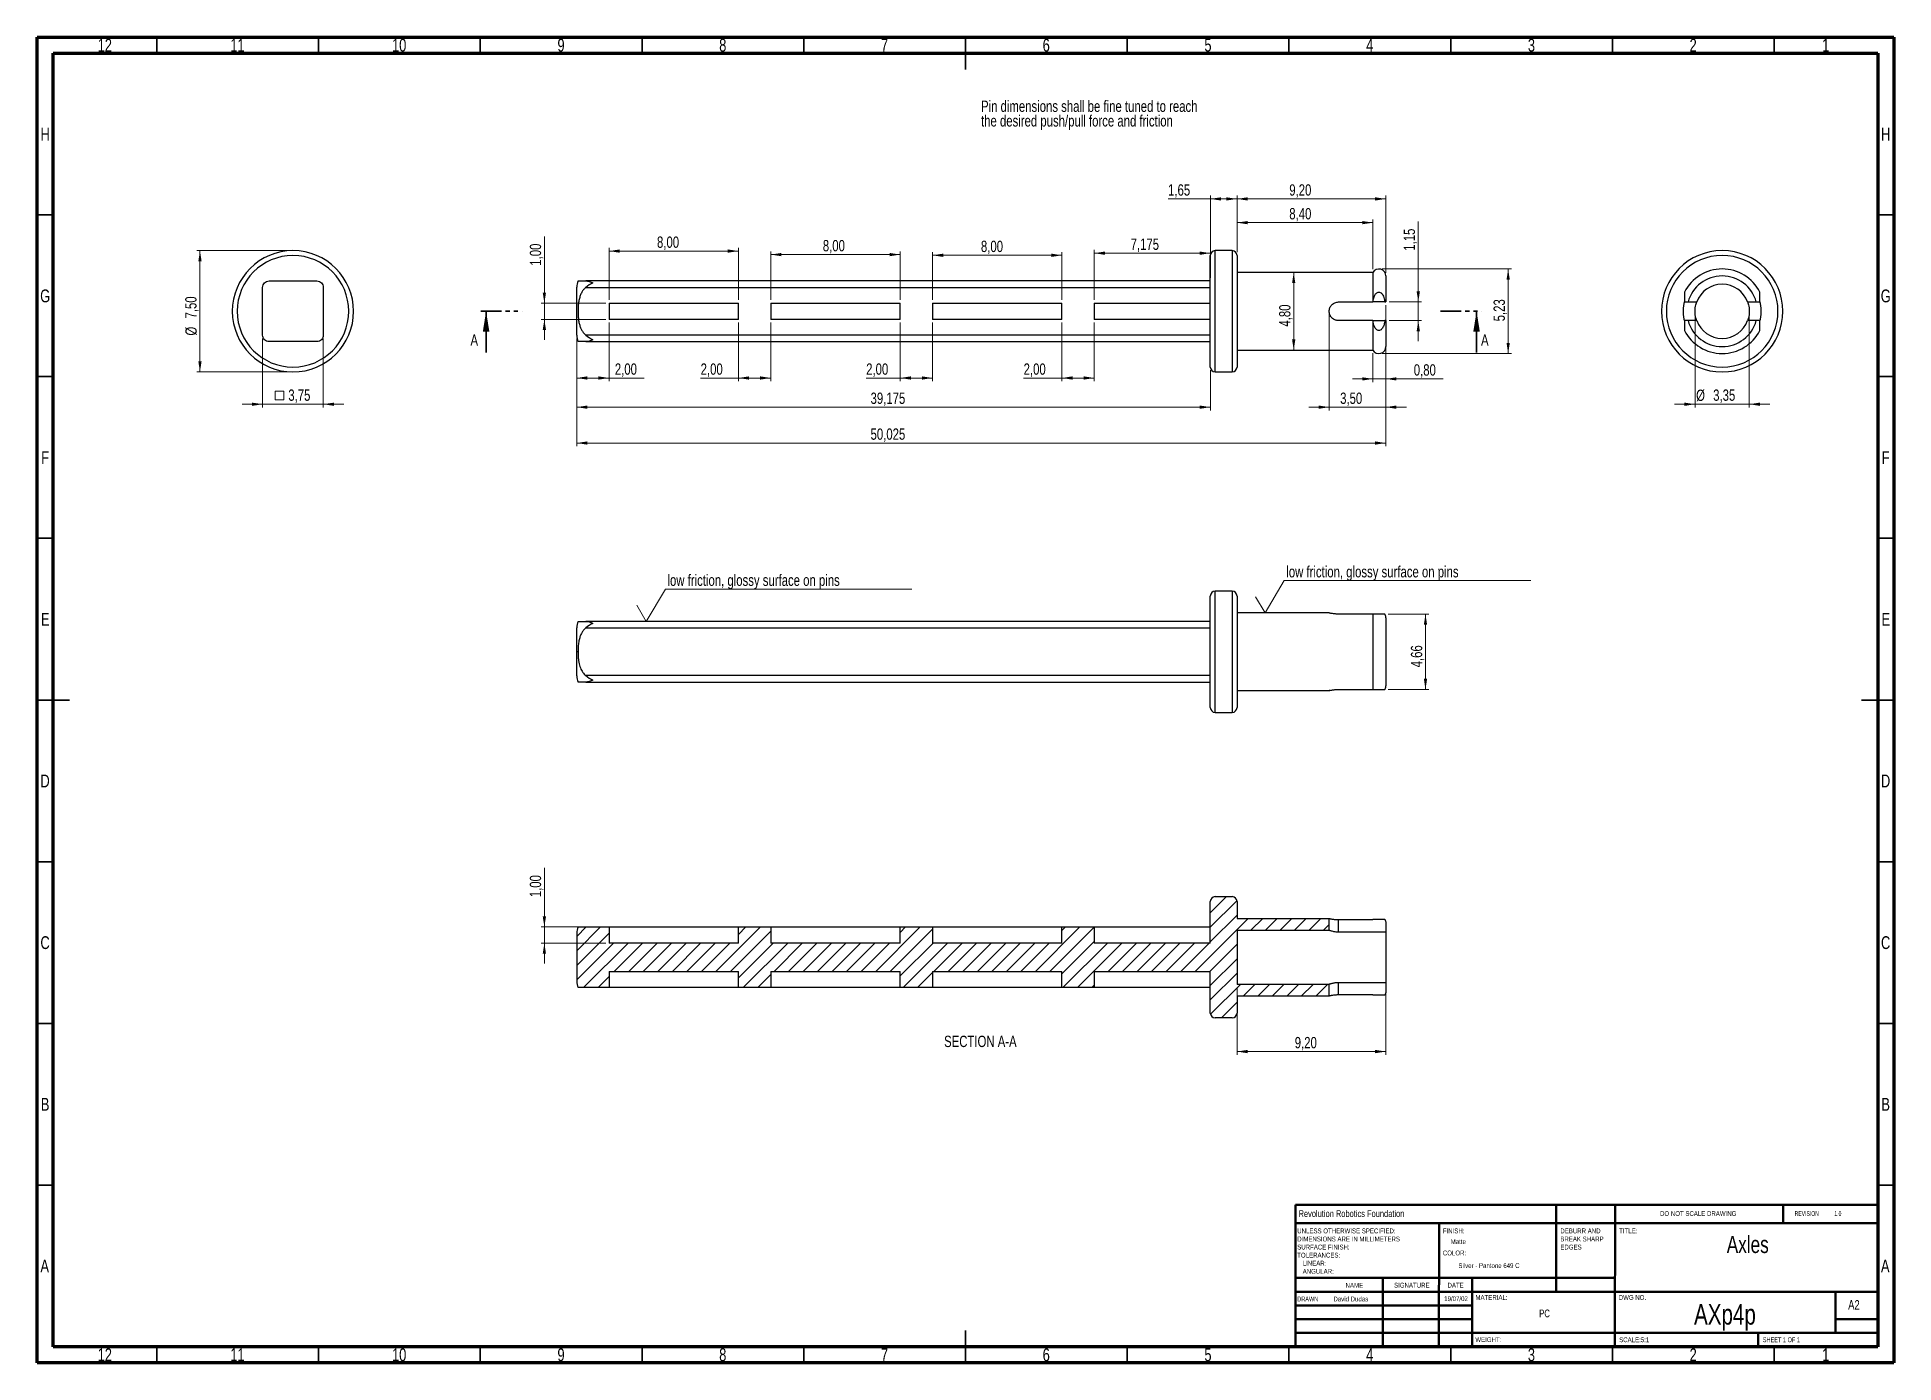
# Model space of a CAD drawing. Header units: millimetres. Extents: x 15 to 589, y 5 to 415.
import ezdxf

# ---------------------------------------------------------------- set-up
doc = ezdxf.new("R2010")
doc.units = ezdxf.units.MM
doc.linetypes.add('PHANTOM', pattern=[12.7, 6.35, -1.27, 1.27, -1.27, 1.27, -1.27])
doc.styles.add('SLDTEXTSTYLE0', font='TXT', dxfattribs={"width": 0.75})
doc.styles.add('SLDTEXTSTYLE1', font='TXT', dxfattribs={"width": 0.686449})
doc.styles.add('SLDTEXTSTYLE2', font='TXT', dxfattribs={"width": 0.625})
doc.styles.add('SLDTEXTSTYLE3', font='TXT', dxfattribs={"width": 0.6875})
doc.dimstyles.new('SLDDIMSTYLE0', dxfattribs={"dimtxt": 3.5, "dimasz": 3.302, "dimexe": 0, "dimexo": 0.0625, "dimgap": 0.875, "dimtad": 1, "dimlfac": 0.2, "dimrnd": 1e-09, "dimzin": 12, "dimdsep": 46, "dimtxsty": 'SLDTEXTSTYLE0', "dimsah": 1, "dimcen": 0.09, "dimadec": 0, "dimazin": 3, "dimtfac": 1, "dimtofl": 0, "dimtmove": 0, "dimatfit": 3, "dimfxl": 0, "dimfrac": 2, "dimtolj": 1, "dimtzin": 12, "dimarcsym": 0})
doc.dimstyles.new('SLDDIMSTYLE1', dxfattribs={"dimtxt": 3.5, "dimasz": 3.302, "dimexe": 0, "dimexo": 0.0625, "dimgap": 0.875, "dimtad": 1, "dimlfac": 0.2, "dimrnd": 1e-09, "dimzin": 12, "dimdsep": 46, "dimtxsty": 'SLDTEXTSTYLE0', "dimsah": 1, "dimcen": 0.09, "dimadec": 0, "dimazin": 3, "dimtfac": 1, "dimtmove": 0, "dimatfit": 0, "dimfxl": 0, "dimfrac": 2, "dimtolj": 1, "dimtzin": 12, "dimarcsym": 0})
doc.dimstyles.new('SLDDIMSTYLE2', dxfattribs={"dimtxt": 3.5, "dimasz": 3.302, "dimexe": 0, "dimexo": 0.0625, "dimgap": 0.875, "dimtad": 1, "dimdec": 3, "dimlfac": 0.2, "dimrnd": 1e-09, "dimzin": 12, "dimdsep": 46, "dimtxsty": 'SLDTEXTSTYLE0', "dimsah": 1, "dimcen": 0.09, "dimadec": 0, "dimazin": 3, "dimtfac": 1, "dimtdec": 3, "dimtofl": 0, "dimtmove": 0, "dimatfit": 3, "dimfxl": 0, "dimfrac": 2, "dimtolj": 1, "dimtzin": 12, "dimarcsym": 0})
doc.dimstyles.new('SLDDIMSTYLE3', dxfattribs={"dimtxt": 3.5, "dimasz": 3.302, "dimexe": 0, "dimexo": 0.0625, "dimgap": 0.875, "dimtad": 1, "dimlfac": 0.2, "dimrnd": 1e-09, "dimdsep": 46, "dimtxsty": 'SLDTEXTSTYLE0', "dimsah": 1, "dimcen": 0.09, "dimadec": 0, "dimazin": 2, "dimtfac": 1, "dimtmove": 0, "dimatfit": 0, "dimfxl": 0, "dimfrac": 2, "dimtolj": 1, "dimtzin": 12, "dimarcsym": 0})

msp = doc.modelspace()

# ---------------------------------------------------------------- texts
at = {"color": 7, "linetype": 'Continuous', "lineweight": 0}
for s, insert, char_height, attachment_point, style in [('12', (35.9201, 414.4904), 3.96875, 2, 'SLDTEXTSTYLE0'), ('11', (76.9201, 414.4904), 3.96875, 2, 'SLDTEXTSTYLE0'), ('10', (126.9201, 414.4904), 3.96875, 2, 'SLDTEXTSTYLE0'), ('9', (176.96, 414.4904), 3.9687, 2, 'SLDTEXTSTYLE0'), ('8', (226.96, 414.4904), 3.9687, 2, 'SLDTEXTSTYLE0'), ('7', (276.96, 414.4904), 3.9687, 2, 'SLDTEXTSTYLE0'), ('6', (326.96, 414.4904), 3.9687, 2, 'SLDTEXTSTYLE0'), ('5', (376.96, 414.4904), 3.9687, 2, 'SLDTEXTSTYLE0'), ('4', (426.96, 414.4904), 3.9687, 2, 'SLDTEXTSTYLE0'), ('3', (476.96, 414.4904), 3.9687, 2, 'SLDTEXTSTYLE0'), ('2', (526.96, 414.4904), 3.9687, 2, 'SLDTEXTSTYLE0'), ('1', (567.96, 414.4904), 3.9687, 2, 'SLDTEXTSTYLE0'), ('H', (17.4904, 386.9493), 3.9687, 2, 'SLDTEXTSTYLE0'), ('H', (586.4904, 386.9493), 3.9687, 2, 'SLDTEXTSTYLE0'), ('G', (17.4867, 336.9493), 3.9687, 2, 'SLDTEXTSTYLE0'), ('G', (586.4867, 336.9493), 3.9687, 2, 'SLDTEXTSTYLE0'), ('F', (17.4577, 286.9493), 3.9687, 2, 'SLDTEXTSTYLE0'), ('F', (586.4577, 286.9493), 3.9687, 2, 'SLDTEXTSTYLE0'), ('E', (17.5078, 236.9493), 3.9687, 2, 'SLDTEXTSTYLE0'), ('E', (586.5078, 236.9493), 3.9687, 2, 'SLDTEXTSTYLE0'), ('D', (17.4527, 186.9493), 3.9687, 2, 'SLDTEXTSTYLE0'), ('D', (586.4527, 186.9493), 3.9687, 2, 'SLDTEXTSTYLE0'), ('C', (17.4587, 136.9493), 3.9687, 2, 'SLDTEXTSTYLE0'), ('C', (586.4587, 136.9493), 3.9687, 2, 'SLDTEXTSTYLE0'), ('SECTION A-A', (306.6013, 106.174), 3.5, 2, 'SLDTEXTSTYLE0'), ('B', (17.4706, 86.9493), 3.9687, 2, 'SLDTEXTSTYLE0'), ('B', (586.4706, 86.9493), 3.9687, 2, 'SLDTEXTSTYLE0'), ('Revolution Robotics Foundation', (404.9633, 52.2115), 2.116667, 1, 'SLDTEXTSTYLE0'), ('DO NOT SCALE DRAWING', (516.7146, 51.9368), 1.5, 1, 'SLDTEXTSTYLE0'), ('REVISION           1.0', (558.3272, 51.9368), 1.5, 1, 'SLDTEXTSTYLE2'), ('FINISH:', (449.5643, 46.5659), 1.5, 1, 'SLDTEXTSTYLE0'), ('TITLE:', (504.0902, 46.5762), 1.5, 1, 'SLDTEXTSTYLE0'), ('Matte', (452.0046, 43.2376), 1.4986, 1, 'SLDTEXTSTYLE0'), ('Axles', (543.8297, 44.2658), 5.29167, 2, 'SLDTEXTSTYLE0'), ('A', (17.3397, 36.9493), 3.9687, 2, 'SLDTEXTSTYLE0'), ('COLOR:', (449.5643, 39.7421), 1.5, 1, 'SLDTEXTSTYLE0'), ('Silver - Pantone 649 C', (463.829, 35.8264), 1.4986, 2, 'SLDTEXTSTYLE0'), ('A', (586.3397, 36.9493), 3.9687, 2, 'SLDTEXTSTYLE0'), ('NAME', (419.5061, 29.7158), 1.5, 1, 'SLDTEXTSTYLE0'), ('SIGNATURE', (434.4944, 29.7756), 1.5, 1, 'SLDTEXTSTYLE0'), ('DATE', (451.0078, 29.7756), 1.5, 1, 'SLDTEXTSTYLE0'), ('DRAWN', (404.5535, 25.5047), 1.5, 1, 'SLDTEXTSTYLE1'), ('David Dudas', (421.1253, 25.5032), 1.4986, 2, 'SLDTEXTSTYLE0'), ('19/07/02', (453.6465, 25.6028), 1.4986, 2, 'SLDTEXTSTYLE0'), ('MATERIAL:', (459.6459, 25.9861), 1.5, 1, 'SLDTEXTSTYLE0'), ('DWG NO.', (503.953, 25.9861), 1.5, 1, 'SLDTEXTSTYLE0'), ('AXp4p', (536.7825, 23.1814), 6.35, 2, 'SLDTEXTSTYLE0'), ('A2', (574.8712, 24.4064), 2.91042, 1, 'SLDTEXTSTYLE0'), ('PC', (481.0056, 21.4856), 2.38125, 2, 'SLDTEXTSTYLE0'), ('WEIGHT:', (459.6178, 12.9493), 1.4986, 1, 'SLDTEXTSTYLE0'), ('SCALE:5:1', (504.074, 12.9001), 1.5, 1, 'SLDTEXTSTYLE0'), ('SHEET 1 OF 1', (548.4783, 12.9001), 1.5, 1, 'SLDTEXTSTYLE3'), ('12', (35.9201, 9.4904), 3.96875, 2, 'SLDTEXTSTYLE0'), ('11', (76.9201, 9.4904), 3.96875, 2, 'SLDTEXTSTYLE0'), ('10', (126.9201, 9.4904), 3.96875, 2, 'SLDTEXTSTYLE0'), ('9', (176.96, 9.4904), 3.9687, 2, 'SLDTEXTSTYLE0'), ('8', (226.96, 9.4904), 3.9687, 2, 'SLDTEXTSTYLE0'), ('7', (276.96, 9.4904), 3.9687, 2, 'SLDTEXTSTYLE0'), ('6', (326.96, 9.4904), 3.9687, 2, 'SLDTEXTSTYLE0'), ('5', (376.96, 9.4904), 3.9687, 2, 'SLDTEXTSTYLE0'), ('4', (426.96, 9.4904), 3.9687, 2, 'SLDTEXTSTYLE0'), ('3', (476.96, 9.4904), 3.9687, 2, 'SLDTEXTSTYLE0'), ('2', (526.96, 9.4904), 3.9687, 2, 'SLDTEXTSTYLE0'), ('1', (567.96, 9.4904), 3.9687, 2, 'SLDTEXTSTYLE0')]:
    msp.add_mtext(s, dxfattribs=dict(at, insert=insert, char_height=char_height, attachment_point=attachment_point, style=style))
at = {"color": 7, "linetype": 'Continuous', "char_height": 3.5, "attachment_point": 1, "style": 'SLDTEXTSTYLE0'}
for insert in [(148.9626, 323.0739), (461.3754, 323.0739)]:
    msp.add_mtext('A', dxfattribs=dict(at, insert=insert))

# ---------------------------------------------------------------- blocks, each defined once
blk = doc.blocks.new('SW_NOTE_0')
at = {"color": 0, "linetype": 'Continuous', "lineweight": 0, "char_height": 3.5, "attachment_point": 1, "style": 'SLDTEXTSTYLE0'}
for s, insert in [('the desired push/pull force and friction', (0, -0.01)), ('Pin dimensions shall be fine tuned to reach', (0, 4.51))]:
    blk.add_mtext(s, dxfattribs=dict(at, insert=insert))
blk = doc.blocks.new('SW_NOTE_0_1')
at = {"color": 0, "linetype": 'Continuous', "lineweight": 0, "char_height": 1.5, "attachment_point": 1, "style": 'SLDTEXTSTYLE0'}
for s, insert in [('UNLESS OTHERWISE SPECIFIED:', (0, 1.93)), ('TOLERANCES:', (0, -5.57)), ('SURFACE FINISH:', (0, -3.07)), ('DIMENSIONS ARE IN MILLIMETERS', (0, -0.57)), ('ANGULAR:', (1.69, -10.57)), ('LINEAR:', (1.69, -8.07))]:
    blk.add_mtext(s, dxfattribs=dict(at, insert=insert))
blk = doc.blocks.new('SW_NOTE_0_2')
at = {"color": 0, "linetype": 'Continuous', "lineweight": 0, "char_height": 1.5, "attachment_point": 1, "style": 'SLDTEXTSTYLE0'}
for s, insert in [('DEBURR AND', (0, 1.93)), ('BREAK SHARP', (0, -0.57)), ('EDGES', (0, -3.07))]:
    blk.add_mtext(s, dxfattribs=dict(at, insert=insert))
blk = doc.blocks.new('_D')
at = {"color": 7, "linetype": 'Continuous', "lineweight": 0}
for p, q in [((430.8, 343.29), (470.76, 343.29)), ((469.76, 343.29), (469.76, 317.14)), ((430.8, 317.14), (470.76, 317.14))]:
    blk.add_line(p, q, dxfattribs=at)
at = {"color": 7, "linetype": 'Continuous', "lineweight": 18}
for points in [[(469.76, 343.29), (469.26, 339.99), (470.27, 339.99)], [(469.76, 317.14), (470.27, 320.44), (469.26, 320.44)]]:
    blk.add_solid(points, dxfattribs=at)
at = {"color": 7, "linetype": 'Continuous', "lineweight": 18, "insert": (465.25, 327.11), "char_height": 3.5, "attachment_point": 1, "rotation": 90, "style": 'SLDTEXTSTYLE0'}
blk.add_mtext('5,23', dxfattribs=at)
blk = doc.blocks.new('_D_1')
at = {"color": 7, "linetype": 'Continuous', "lineweight": 0}
blk.add_line((403.46, 342.22), (403.46, 318.22), dxfattribs=at)
at = {"color": 7, "linetype": 'Continuous', "lineweight": 18}
for points in [[(403.46, 342.22), (402.96, 338.91), (403.97, 338.91)], [(403.46, 318.22), (403.97, 321.52), (402.96, 321.52)]]:
    blk.add_solid(points, dxfattribs=at)
at = {"color": 7, "linetype": 'Continuous', "lineweight": 18, "insert": (398.95, 325.48), "char_height": 3.5, "attachment_point": 1, "rotation": 90, "style": 'SLDTEXTSTYLE0'}
blk.add_mtext('4,80', dxfattribs=at)
blk = doc.blocks.new('_D_2')
at = {"color": 7, "linetype": 'Continuous', "lineweight": 0}
for p, q in [((385.94, 348.47), (385.94, 358.62)), ((427.94, 357.62), (385.94, 357.62)), ((427.94, 343.22), (427.94, 358.62))]:
    blk.add_line(p, q, dxfattribs=at)
at = {"color": 7, "linetype": 'Continuous', "lineweight": 18}
for points in [[(385.94, 357.62), (389.24, 357.12), (389.24, 358.13)], [(427.94, 357.62), (424.64, 358.13), (424.64, 357.12)]]:
    blk.add_solid(points, dxfattribs=at)
at = {"color": 7, "linetype": 'Continuous', "lineweight": 18, "insert": (402.09, 362.14), "char_height": 3.5, "attachment_point": 1, "style": 'SLDTEXTSTYLE0'}
blk.add_mtext('8,40', dxfattribs=at)
blk = doc.blocks.new('_D_3')
at = {"color": 7, "linetype": 'Continuous', "lineweight": 0}
for p, q in [((385.94, 348.47), (385.94, 365.97)), ((385.94, 364.97), (431.94, 364.97)), ((431.94, 342.15), (431.94, 365.97))]:
    blk.add_line(p, q, dxfattribs=at)
at = {"color": 7, "linetype": 'Continuous', "lineweight": 18}
for points in [[(385.94, 364.97), (389.24, 364.46), (389.24, 365.47)], [(431.94, 364.97), (428.64, 365.47), (428.64, 364.46)]]:
    blk.add_solid(points, dxfattribs=at)
at = {"color": 7, "linetype": 'Continuous', "lineweight": 18, "insert": (402.09, 369.48), "char_height": 3.5, "attachment_point": 1, "style": 'SLDTEXTSTYLE0'}
blk.add_mtext('9,20', dxfattribs=at)
blk = doc.blocks.new('_D_4')
at = {"color": 7, "linetype": 'Continuous', "lineweight": 0}
for p, q in [((377.69, 364.97), (364.62, 364.97)), ((377.69, 348.47), (377.69, 365.97)), ((377.69, 364.97), (385.94, 364.97)), ((385.94, 348.47), (385.94, 365.97))]:
    blk.add_line(p, q, dxfattribs=at)
at = {"color": 7, "linetype": 'Continuous', "lineweight": 18}
for points in [[(377.69, 364.97), (380.99, 364.46), (380.99, 365.47)], [(385.94, 364.97), (382.64, 365.47), (382.64, 364.46)]]:
    blk.add_solid(points, dxfattribs=at)
at = {"color": 7, "linetype": 'Continuous', "lineweight": 18, "insert": (364.62, 369.48), "char_height": 3.5, "attachment_point": 1, "style": 'SLDTEXTSTYLE0'}
blk.add_mtext('1,65', dxfattribs=at)
blk = doc.blocks.new('_D_5')
at = {"color": 7, "linetype": 'Continuous', "lineweight": 0}
for p, q in [((181.81, 321.79), (181.81, 299.56)), ((377.69, 311.97), (377.69, 299.56)), ((377.69, 300.56), (181.81, 300.56))]:
    blk.add_line(p, q, dxfattribs=at)
at = {"color": 7, "linetype": 'Continuous', "lineweight": 18}
for points in [[(181.81, 300.56), (185.11, 300.05), (185.11, 301.07)], [(377.69, 300.56), (374.39, 301.07), (374.39, 300.05)]]:
    blk.add_solid(points, dxfattribs=at)
at = {"color": 7, "linetype": 'Continuous', "lineweight": 18, "insert": (272.65, 305.07), "char_height": 3.5, "attachment_point": 1, "style": 'SLDTEXTSTYLE0'}
blk.add_mtext('39,175', dxfattribs=at)
blk = doc.blocks.new('_D_6')
at = {"color": 7, "linetype": 'Continuous', "lineweight": 0}
for p, q in [((181.81, 321.79), (181.81, 288.47)), ((431.94, 318.28), (431.94, 288.47)), ((181.81, 289.47), (431.94, 289.47))]:
    blk.add_line(p, q, dxfattribs=at)
at = {"color": 7, "linetype": 'Continuous', "lineweight": 18}
for points in [[(181.81, 289.47), (185.11, 288.96), (185.11, 289.97)], [(431.94, 289.47), (428.64, 289.97), (428.64, 288.96)]]:
    blk.add_solid(points, dxfattribs=at)
at = {"color": 7, "linetype": 'Continuous', "lineweight": 18, "insert": (272.65, 293.98), "char_height": 3.5, "attachment_point": 1, "style": 'SLDTEXTSTYLE0'}
blk.add_mtext('50,025', dxfattribs=at)
blk = doc.blocks.new('_D_7')
at = {"color": 7, "linetype": 'Continuous', "lineweight": 0}
for p, q in [((191.81, 333.72), (191.81, 349.83)), ((191.81, 348.83), (231.81, 348.83)), ((231.81, 333.72), (231.81, 349.83))]:
    blk.add_line(p, q, dxfattribs=at)
at = {"color": 7, "linetype": 'Continuous', "lineweight": 18}
for points in [[(191.81, 348.83), (195.11, 348.32), (195.11, 349.34)], [(231.81, 348.83), (228.51, 349.34), (228.51, 348.32)]]:
    blk.add_solid(points, dxfattribs=at)
at = {"color": 7, "linetype": 'Continuous', "lineweight": 18, "insert": (206.63, 353.34), "char_height": 3.5, "attachment_point": 1, "style": 'SLDTEXTSTYLE0'}
blk.add_mtext('8,00', dxfattribs=at)
blk = doc.blocks.new('_D_8')
at = {"color": 7, "linetype": 'Continuous', "lineweight": 0}
for p, q in [((341.81, 333.72), (341.81, 349.18)), ((341.81, 348.18), (377.69, 348.18)), ((377.69, 340.59), (377.69, 349.18))]:
    blk.add_line(p, q, dxfattribs=at)
at = {"color": 7, "linetype": 'Continuous', "lineweight": 18}
for points in [[(341.81, 348.18), (345.11, 347.67), (345.11, 348.69)], [(377.69, 348.18), (374.39, 348.69), (374.39, 347.67)]]:
    blk.add_solid(points, dxfattribs=at)
at = {"color": 7, "linetype": 'Continuous', "lineweight": 18, "insert": (353.05, 352.69), "char_height": 3.5, "attachment_point": 1, "style": 'SLDTEXTSTYLE0'}
blk.add_mtext('7,175', dxfattribs=at)
blk = doc.blocks.new('_D_9')
at = {"color": 7, "linetype": 'Continuous', "lineweight": 0}
for p, q in [((291.81, 333.72), (291.81, 348.53)), ((291.81, 347.53), (331.81, 347.53)), ((331.81, 333.72), (331.81, 348.53))]:
    blk.add_line(p, q, dxfattribs=at)
at = {"color": 7, "linetype": 'Continuous', "lineweight": 18}
for points in [[(291.81, 347.53), (295.11, 347.02), (295.11, 348.04)], [(331.81, 347.53), (328.51, 348.04), (328.51, 347.02)]]:
    blk.add_solid(points, dxfattribs=at)
at = {"color": 7, "linetype": 'Continuous', "lineweight": 18, "insert": (306.77, 352.04), "char_height": 3.5, "attachment_point": 1, "style": 'SLDTEXTSTYLE0'}
blk.add_mtext('8,00', dxfattribs=at)
blk = doc.blocks.new('_D_10')
at = {"color": 7, "linetype": 'Continuous', "lineweight": 0}
for p, q in [((241.81, 333.72), (241.81, 348.75)), ((241.81, 347.75), (281.81, 347.75)), ((281.81, 333.72), (281.81, 348.75))]:
    blk.add_line(p, q, dxfattribs=at)
at = {"color": 7, "linetype": 'Continuous', "lineweight": 18}
for points in [[(241.81, 347.75), (245.11, 347.24), (245.11, 348.25)], [(281.81, 347.75), (278.51, 348.25), (278.51, 347.24)]]:
    blk.add_solid(points, dxfattribs=at)
at = {"color": 7, "linetype": 'Continuous', "lineweight": 18, "insert": (257.89, 352.26), "char_height": 3.5, "attachment_point": 1, "style": 'SLDTEXTSTYLE0'}
blk.add_mtext('8,00', dxfattribs=at)
blk = doc.blocks.new('_D_11')
at = {"color": 7, "linetype": 'Continuous', "lineweight": 0}
for p, q in [((181.81, 321.79), (181.81, 308.58)), ((191.81, 326.72), (191.81, 308.58)), ((181.81, 309.58), (191.81, 309.58)), ((191.81, 309.58), (202.65, 309.58))]:
    blk.add_line(p, q, dxfattribs=at)
at = {"color": 7, "linetype": 'Continuous', "lineweight": 18}
for points in [[(181.81, 309.58), (185.11, 309.07), (185.11, 310.09)], [(191.81, 309.58), (188.51, 310.09), (188.51, 309.07)]]:
    blk.add_solid(points, dxfattribs=at)
at = {"color": 7, "linetype": 'Continuous', "lineweight": 18, "insert": (193.6, 314.09), "char_height": 3.5, "attachment_point": 1, "style": 'SLDTEXTSTYLE0'}
blk.add_mtext('2,00', dxfattribs=at)
blk = doc.blocks.new('_D_12')
at = {"color": 7, "linetype": 'Continuous', "lineweight": 0}
for p, q in [((231.81, 326.72), (231.81, 308.58)), ((241.81, 326.72), (241.81, 308.58)), ((231.81, 309.58), (220.12, 309.58)), ((231.81, 309.58), (241.81, 309.58))]:
    blk.add_line(p, q, dxfattribs=at)
at = {"color": 7, "linetype": 'Continuous', "lineweight": 18}
for points in [[(231.81, 309.58), (235.11, 309.07), (235.11, 310.09)], [(241.81, 309.58), (238.51, 310.09), (238.51, 309.07)]]:
    blk.add_solid(points, dxfattribs=at)
at = {"color": 7, "linetype": 'Continuous', "lineweight": 18, "insert": (220.12, 314.09), "char_height": 3.5, "attachment_point": 1, "style": 'SLDTEXTSTYLE0'}
blk.add_mtext('2,00', dxfattribs=at)
blk = doc.blocks.new('_D_13')
at = {"color": 7, "linetype": 'Continuous', "lineweight": 0}
for p, q in [((281.81, 326.72), (281.81, 308.58)), ((291.81, 326.72), (291.81, 308.58)), ((281.81, 309.58), (271.29, 309.58)), ((281.81, 309.58), (291.81, 309.58))]:
    blk.add_line(p, q, dxfattribs=at)
at = {"color": 7, "linetype": 'Continuous', "lineweight": 18}
for points in [[(281.81, 309.58), (285.11, 309.07), (285.11, 310.09)], [(291.81, 309.58), (288.51, 310.09), (288.51, 309.07)]]:
    blk.add_solid(points, dxfattribs=at)
at = {"color": 7, "linetype": 'Continuous', "lineweight": 18, "insert": (271.29, 314.09), "char_height": 3.5, "attachment_point": 1, "style": 'SLDTEXTSTYLE0'}
blk.add_mtext('2,00', dxfattribs=at)
blk = doc.blocks.new('_D_14')
at = {"color": 7, "linetype": 'Continuous', "lineweight": 0}
for p, q in [((331.81, 326.72), (331.81, 308.58)), ((341.81, 326.72), (341.81, 308.58)), ((331.81, 309.58), (319.97, 309.58)), ((331.81, 309.58), (341.81, 309.58))]:
    blk.add_line(p, q, dxfattribs=at)
at = {"color": 7, "linetype": 'Continuous', "lineweight": 18}
for points in [[(331.81, 309.58), (335.11, 309.07), (335.11, 310.09)], [(341.81, 309.58), (338.51, 310.09), (338.51, 309.07)]]:
    blk.add_solid(points, dxfattribs=at)
at = {"color": 7, "linetype": 'Continuous', "lineweight": 18, "insert": (319.97, 314.09), "char_height": 3.5, "attachment_point": 1, "style": 'SLDTEXTSTYLE0'}
blk.add_mtext('2,00', dxfattribs=at)
blk = doc.blocks.new('_D_15')
at = {"color": 7, "linetype": 'Continuous', "lineweight": 0}
for p, q in [((171.81, 332.72), (171.81, 353.36)), ((190.81, 332.72), (170.81, 332.72)), ((190.81, 327.72), (170.81, 327.72)), ((171.81, 332.72), (171.81, 327.72)), ((171.81, 327.72), (171.81, 321.37))]:
    blk.add_line(p, q, dxfattribs=at)
at = {"color": 7, "linetype": 'Continuous', "lineweight": 18}
for points in [[(171.81, 332.72), (172.32, 336.02), (171.3, 336.02)], [(171.81, 327.72), (171.3, 324.41), (172.32, 324.41)]]:
    blk.add_solid(points, dxfattribs=at)
at = {"color": 7, "linetype": 'Continuous', "lineweight": 18, "insert": (167.3, 344.31), "char_height": 3.5, "attachment_point": 1, "rotation": 90, "style": 'SLDTEXTSTYLE0'}
blk.add_mtext('1,00', dxfattribs=at)
blk = doc.blocks.new('_D_16')
at = {"color": 7, "linetype": 'Continuous', "lineweight": 0}
for p, q in [((414.44, 329.22), (414.44, 299.56)), ((431.94, 332.09), (431.94, 299.56)), ((414.44, 300.56), (408.09, 300.56)), ((414.44, 300.56), (431.94, 300.56)), ((431.94, 300.56), (438.29, 300.56))]:
    blk.add_line(p, q, dxfattribs=at)
at = {"color": 7, "linetype": 'Continuous', "lineweight": 18}
for points in [[(414.44, 300.56), (411.14, 301.07), (411.14, 300.05)], [(431.94, 300.56), (435.24, 300.05), (435.24, 301.07)]]:
    blk.add_solid(points, dxfattribs=at)
at = {"color": 7, "linetype": 'Continuous', "lineweight": 18, "insert": (417.82, 305.07), "char_height": 3.5, "attachment_point": 1, "style": 'SLDTEXTSTYLE0'}
blk.add_mtext('3,50', dxfattribs=at)
blk = doc.blocks.new('_D_17')
at = {"color": 7, "linetype": 'Continuous', "lineweight": 0}
for p, q in [((441.98, 333.09), (441.98, 358)), ((432.94, 333.09), (442.98, 333.09)), ((441.98, 327.34), (441.98, 333.09)), ((432.94, 327.34), (442.98, 327.34)), ((441.98, 327.34), (441.98, 320.99))]:
    blk.add_line(p, q, dxfattribs=at)
at = {"color": 7, "linetype": 'Continuous', "lineweight": 18}
for points in [[(441.98, 333.09), (442.48, 336.39), (441.47, 336.39)], [(441.98, 327.34), (441.47, 324.04), (442.48, 324.04)]]:
    blk.add_solid(points, dxfattribs=at)
at = {"color": 7, "linetype": 'Continuous', "lineweight": 18, "insert": (437.46, 348.95), "char_height": 3.5, "attachment_point": 1, "rotation": 90, "style": 'SLDTEXTSTYLE0'}
blk.add_mtext('1,15', dxfattribs=at)
blk = doc.blocks.new('_D_18')
at = {"color": 7, "linetype": 'Continuous', "lineweight": 0}
for p, q in [((427.94, 317.22), (427.94, 308.31)), ((431.94, 318.28), (431.94, 308.31)), ((427.94, 309.31), (421.59, 309.31)), ((427.94, 309.31), (431.94, 309.31)), ((431.94, 309.31), (449.63, 309.31))]:
    blk.add_line(p, q, dxfattribs=at)
at = {"color": 7, "linetype": 'Continuous', "lineweight": 18}
for points in [[(427.94, 309.31), (424.64, 309.81), (424.64, 308.8)], [(431.94, 309.31), (435.24, 308.8), (435.24, 309.81)]]:
    blk.add_solid(points, dxfattribs=at)
at = {"color": 7, "linetype": 'Continuous', "lineweight": 18, "insert": (440.58, 313.82), "char_height": 3.5, "attachment_point": 1, "style": 'SLDTEXTSTYLE0'}
blk.add_mtext('0,80', dxfattribs=at)
blk = doc.blocks.new('_D_19')
at = {"color": 7, "linetype": 'Continuous', "lineweight": 0}
for p, q in [((527.55, 329.22), (527.55, 300.47)), ((544.3, 329.22), (544.3, 300.47)), ((527.55, 301.47), (521.2, 301.47)), ((527.55, 301.47), (544.3, 301.47)), ((544.3, 301.47), (550.65, 301.47))]:
    blk.add_line(p, q, dxfattribs=at)
at = {"color": 7, "linetype": 'Continuous', "lineweight": 18}
for points in [[(527.55, 301.47), (524.25, 301.97), (524.25, 300.96)], [(544.3, 301.47), (547.6, 300.96), (547.6, 301.97)]]:
    blk.add_solid(points, dxfattribs=at)
at = {"color": 7, "linetype": 'Continuous', "lineweight": 18, "char_height": 3.5, "attachment_point": 1, "style": 'SLDTEXTSTYLE0'}
for s, insert in [('%%c', (527.87, 305.98)), ('3,35', (533.14, 306.03))]:
    blk.add_mtext(s, dxfattribs=dict(at, insert=insert))
blk = doc.blocks.new('SW_SYMBOL_MOD_BOX')
at = {"color": 0, "linetype": 'Continuous', "lineweight": 18}
for p, q in [((200, 200), (200, 800)), ((200, 800), (800, 800)), ((200, 200), (800, 200)), ((800, 800), (800, 200))]:
    blk.add_line(p, q, dxfattribs=at)
blk = doc.blocks.new('_D_20')
at = {"color": 7, "linetype": 'Continuous', "lineweight": 0}
for p, q in [((84.72, 321.84), (84.72, 300.47)), ((103.47, 321.84), (103.47, 300.47)), ((84.72, 301.47), (78.37, 301.47)), ((84.72, 301.47), (103.47, 301.47)), ((103.47, 301.47), (109.82, 301.47))]:
    blk.add_line(p, q, dxfattribs=at)
at = {"color": 7, "linetype": 'Continuous', "lineweight": 18}
for points in [[(84.72, 301.47), (81.41, 301.97), (81.41, 300.96)], [(103.47, 301.47), (106.77, 300.96), (106.77, 301.97)]]:
    blk.add_solid(points, dxfattribs=at)
at = {"color": 7, "linetype": 'Continuous', "lineweight": 18, "xscale": 0.004470703125, "yscale": 0.004470703125, "zscale": 0.004470703125}
blk.add_blockref('SW_SYMBOL_MOD_BOX', (87.65, 301.95), dxfattribs=at)
at = {"color": 7, "linetype": 'Continuous', "lineweight": 18, "insert": (92.65, 306.03), "char_height": 3.5, "attachment_point": 1, "style": 'SLDTEXTSTYLE0'}
blk.add_mtext('3,75', dxfattribs=at)
blk = doc.blocks.new('_D_21')
at = {"color": 7, "linetype": 'Continuous', "lineweight": 0}
for p, q in [((93.09, 348.97), (64.34, 348.97)), ((65.34, 311.47), (65.34, 348.97)), ((93.09, 311.47), (64.34, 311.47))]:
    blk.add_line(p, q, dxfattribs=at)
at = {"color": 7, "linetype": 'Continuous', "lineweight": 18}
for points in [[(65.34, 348.97), (64.83, 345.66), (65.85, 345.66)], [(65.34, 311.47), (65.85, 314.77), (64.83, 314.77)]]:
    blk.add_solid(points, dxfattribs=at)
at = {"color": 7, "linetype": 'Continuous', "lineweight": 18, "char_height": 3.5, "attachment_point": 1, "rotation": 90, "style": 'SLDTEXTSTYLE0'}
for s, insert in [('7,50', (60.78, 327.99)), ('%%c', (60.83, 322.71))]:
    blk.add_mtext(s, dxfattribs=dict(at, insert=insert))
blk = doc.blocks.new('_D_22')
at = {"color": 7, "linetype": 'Continuous', "lineweight": 0}
for p, q in [((432.65, 236.56), (445.2, 236.56)), ((444.2, 236.56), (444.2, 213.26)), ((432.65, 213.26), (445.2, 213.26))]:
    blk.add_line(p, q, dxfattribs=at)
at = {"color": 7, "linetype": 'Continuous', "lineweight": 18}
for points in [[(444.2, 236.56), (443.7, 233.26), (444.71, 233.26)], [(444.2, 213.26), (444.71, 216.56), (443.7, 216.56)]]:
    blk.add_solid(points, dxfattribs=at)
at = {"color": 7, "linetype": 'Continuous', "lineweight": 18, "insert": (439.69, 220.1), "char_height": 3.5, "attachment_point": 1, "rotation": 90, "style": 'SLDTEXTSTYLE0'}
blk.add_mtext('4,66', dxfattribs=at)
blk = doc.blocks.new('SW_SFSYMBOL_0')
at = {"color": 0, "linetype": 'Continuous', "lineweight": 0}
for p, q in [((-6.55, -10), (-0.65, 0)), ((-0.65, 0), (75.56, 0)), ((-6.55, -10), (-9.49, -5))]:
    blk.add_line(p, q, dxfattribs=at)
at = {"color": 0, "linetype": 'Continuous', "lineweight": 0, "insert": (0, 4.51), "char_height": 3.5, "attachment_point": 1, "style": 'SLDTEXTSTYLE0'}
blk.add_mtext('low friction, glossy surface on pins', dxfattribs=at)
blk = doc.blocks.new('SW_SFSYMBOL_1')
at = {"color": 0, "linetype": 'Continuous', "lineweight": 0}
for p, q in [((-6.54, -10), (-0.65, 0)), ((-0.65, 0), (75.56, 0)), ((-6.54, -10), (-9.49, -5))]:
    blk.add_line(p, q, dxfattribs=at)
at = {"color": 0, "linetype": 'Continuous', "lineweight": 0, "insert": (0, 4.51), "char_height": 3.5, "attachment_point": 1, "style": 'SLDTEXTSTYLE0'}
blk.add_mtext('low friction, glossy surface on pins', dxfattribs=at)
blk = doc.blocks.new('_D_23')
at = {"color": 7, "linetype": 'Continuous', "lineweight": 0}
for p, q in [((171.81, 139.81), (171.81, 158.07)), ((190.81, 139.81), (170.81, 139.81)), ((171.81, 134.81), (171.81, 139.81)), ((190.81, 134.81), (170.81, 134.81)), ((171.81, 134.81), (171.81, 128.46))]:
    blk.add_line(p, q, dxfattribs=at)
at = {"color": 7, "linetype": 'Continuous', "lineweight": 18}
for points in [[(171.81, 139.81), (172.32, 143.11), (171.3, 143.11)], [(171.81, 134.81), (171.3, 131.51), (172.32, 131.51)]]:
    blk.add_solid(points, dxfattribs=at)
at = {"color": 7, "linetype": 'Continuous', "lineweight": 18, "insert": (167.3, 149.02), "char_height": 3.5, "attachment_point": 1, "rotation": 90, "style": 'SLDTEXTSTYLE0'}
blk.add_mtext('1,00', dxfattribs=at)
blk = doc.blocks.new('_D_24')
at = {"color": 7, "linetype": 'Continuous', "lineweight": 0}
for p, q in [((385.94, 121.06), (385.94, 100.28)), ((431.94, 121.57), (431.94, 100.28)), ((385.94, 101.28), (431.94, 101.28))]:
    blk.add_line(p, q, dxfattribs=at)
at = {"color": 7, "linetype": 'Continuous', "lineweight": 18}
for points in [[(385.94, 101.28), (389.24, 100.77), (389.24, 101.79)], [(431.94, 101.28), (428.64, 101.79), (428.64, 100.77)]]:
    blk.add_solid(points, dxfattribs=at)
at = {"color": 7, "linetype": 'Continuous', "lineweight": 18, "insert": (403.79, 105.79), "char_height": 3.5, "attachment_point": 1, "style": 'SLDTEXTSTYLE0'}
blk.add_mtext('9,20', dxfattribs=at)

# ---------------------------------------------------------------- dimensions: what is measured, and where the dimension line sits
at = {"color": 7, "linetype": 'Continuous', "lineweight": 18}
for base, p1, p2, dimstyle, picture, middle in [((385.9377, 364.9662), (377.6877, 347.4662), (385.9377, 347.4662), 'SLDDIMSTYLE0', '_D_4', (369.1424, 364.9662)), ((431.9377, 364.9662), (385.9377, 347.4662), (431.9377, 341.1488), 'SLDDIMSTYLE0', '_D_3', (406.6172, 364.9662)), ((385.9377, 357.6245), (427.9377, 342.2162), (385.9377, 347.4662), 'SLDDIMSTYLE0', '_D_2', (406.6172, 357.6245)), ((231.8127, 348.8327), (191.8127, 332.7162), (231.8127, 332.7162), 'SLDDIMSTYLE0', '_D_7', (211.1517, 348.8327)), ((281.8127, 347.7465), (241.8127, 332.7162), (281.8127, 332.7162), 'SLDDIMSTYLE0', '_D_10', (262.4176, 347.7465)), ((331.8127, 347.5293), (291.8127, 332.7162), (331.8127, 332.7162), 'SLDDIMSTYLE0', '_D_9', (311.294, 347.5293)), ((377.6877, 348.181), (341.8127, 332.7162), (377.6877, 339.5912), 'SLDDIMSTYLE2', '_D_8', (358.867, 348.181)), ((431.9377, 300.5573), (414.4377, 330.2162), (431.9377, 333.0912), 'SLDDIMSTYLE1', '_D_16', (422.35, 300.5573)), ((191.8127, 309.5818), (181.8127, 322.7864), (191.8127, 327.7162), 'SLDDIMSTYLE0', '_D_11', (198.1212, 309.5818)), ((241.8127, 309.5818), (231.8127, 327.7162), (241.8127, 327.7162), 'SLDDIMSTYLE0', '_D_12', (224.6443, 309.5818)), ((291.8127, 309.5818), (281.8127, 327.7162), (291.8127, 327.7162), 'SLDDIMSTYLE0', '_D_13', (275.8197, 309.5818)), ((341.8127, 309.5818), (331.8127, 327.7162), (341.8127, 327.7162), 'SLDDIMSTYLE0', '_D_14', (324.4962, 309.5818)), ((181.8127, 300.5573), (377.6877, 312.9662), (181.8127, 322.7864), 'SLDDIMSTYLE2', '_D_5', (279.7628, 300.5573)), ((431.9377, 289.4662), (181.8127, 322.7864), (431.9377, 319.2836), 'SLDDIMSTYLE2', '_D_6', (279.7628, 289.4662)), ((431.9377, 309.3069), (427.9377, 318.2162), (431.9377, 319.2836), 'SLDDIMSTYLE3', '_D_18', (445.1047, 309.3069)), ((431.9377, 101.2814), (385.9377, 122.063), (431.9377, 122.5719), 'SLDDIMSTYLE0', '_D_24', (408.3147, 101.2814))]:
    dim = msp.add_linear_dim(base=base, p1=p1, p2=p2, dimstyle=dimstyle, dxfattribs=at)
    dim.commit()
    dim.dimension.update_dxf_attribs({"geometry": picture, "text_midpoint": middle, "dimtype": 160})
for base, p1, p2, dimstyle, picture, middle in [((441.9757, 333.0912), (431.9377, 327.3412), (431.9377, 333.0912), 'SLDDIMSTYLE1', '_D_17', (441.9757, 353.4786)), ((171.8125, 327.7162), (191.8127, 332.7162), (191.8127, 327.7162), 'SLDDIMSTYLE1', '_D_15', (171.8125, 348.8327)), ((403.4634, 318.2162), (385.9377, 342.2162), (385.9377, 318.2162), 'SLDDIMSTYLE1', '_D_1', (403.4634, 330.0014)), ((469.7644, 317.1412), (429.7952, 343.2912), (429.7952, 317.1412), 'SLDDIMSTYLE0', '_D', (469.7644, 331.6335)), ((444.2045, 213.2586), (431.6528, 236.5596), (431.6528, 213.2586), 'SLDDIMSTYLE1', '_D_22', (444.2045, 224.6219)), ((171.8125, 139.813), (191.8127, 134.813), (191.8127, 139.813), 'SLDDIMSTYLE1', '_D_23', (171.8125, 153.5416))]:
    dim = msp.add_linear_dim(base=base, p1=p1, p2=p2, angle=90, dimstyle=dimstyle, dxfattribs=at)
    dim.commit()
    dim.dimension.update_dxf_attribs({"geometry": picture, "text_midpoint": middle, "dimtype": 160})
dim = msp.add_linear_dim(base=(65.3404, 348.9662), p1=(94.0904, 311.4662), p2=(94.0904, 348.9662), angle=90, text='%%c<>', dimstyle='SLDDIMSTYLE0', dxfattribs=at)
dim.commit()
dim.dimension.update_dxf_attribs({"geometry": '_D_21', "text_midpoint": (65.3404, 329.8789), "dimtype": 160})
for base, p1, p2, text, picture, middle in [((544.2976, 301.4662), (527.5476, 330.2162), (544.2976, 330.2162), '%%c<>', '_D_19', (535.0307, 301.4662)), ((103.4654, 301.4662), (84.7154, 322.8412), (103.4654, 322.8412), '{\\fGDT;o}<>', '_D_20', (94.6738, 301.4662))]:
    dim = msp.add_linear_dim(base=base, p1=p1, p2=p2, text=text, dimstyle='SLDDIMSTYLE1', dxfattribs=at)
    dim.commit()
    dim.dimension.update_dxf_attribs({"geometry": picture, "text_midpoint": middle, "dimtype": 160})

# ---------------------------------------------------------------- hatches: boundary and pattern name
at = {"linetype": 'Continuous', "lineweight": 18}
h = msp.add_hatch(dxfattribs=at)
h.set_pattern_fill('ANSI31', style=0)
edge = h.paths.add_edge_path(flags=0)
edge.add_line((231.8127, 139.813), (231.8127, 134.813))
edge.add_line((231.8127, 134.813), (191.8127, 134.813))
edge.add_line((191.8127, 134.813), (191.8127, 139.813))
edge.add_line((191.8127, 139.813), (182.2066, 139.813))
edge.add_arc((186.8127, 137.8678), 5, 157.1055327, 180)
edge.add_line((181.8127, 137.8678), (181.8127, 123.0081))
edge.add_arc((186.8127, 123.0081), 5, 180, 202.8944673)
edge.add_line((182.2066, 121.063), (191.8127, 121.063))
edge.add_line((191.8127, 121.063), (191.8127, 126.063))
edge.add_line((191.8127, 126.063), (231.8127, 126.063))
edge.add_line((231.8127, 126.063), (231.8127, 121.063))
edge.add_line((231.8127, 121.063), (241.8127, 121.063))
edge.add_line((241.8127, 121.063), (241.8127, 126.063))
edge.add_line((241.8127, 126.063), (281.8127, 126.063))
edge.add_line((281.8127, 126.063), (281.8127, 121.063))
edge.add_line((281.8127, 121.063), (291.8127, 121.063))
edge.add_line((291.8127, 121.063), (291.8127, 126.063))
edge.add_line((291.8127, 126.063), (331.8127, 126.063))
edge.add_line((331.8127, 126.063), (331.8127, 121.063))
edge.add_line((331.8127, 121.063), (341.8127, 121.063))
edge.add_line((341.8127, 121.063), (341.8127, 126.063))
edge.add_line((341.8127, 126.063), (377.6877, 126.063))
edge.add_line((377.6877, 126.063), (377.6877, 113.188))
edge.add_arc((379.1877, 113.188), 1.5, 180, 270)
edge.add_line((379.1877, 111.688), (384.4377, 111.688))
edge.add_arc((384.4377, 113.188), 1.5, 270, 360)
edge.add_line((385.9377, 113.188), (385.9377, 118.4379))
edge.add_line((385.9377, 118.4379), (414.4377, 118.4379))
edge.add_line((414.4377, 118.4379), (414.4377, 122.063))
edge.add_line((414.4377, 122.063), (385.9377, 122.063))
edge.add_line((385.9377, 122.063), (385.9377, 138.813))
edge.add_line((385.9377, 138.813), (414.4377, 138.813))
edge.add_line((414.4377, 138.813), (414.4377, 142.438))
edge.add_line((414.4377, 142.438), (385.9377, 142.438))
edge.add_line((385.9377, 142.438), (385.9377, 147.688))
edge.add_arc((384.4377, 147.688), 1.5, 0, 90)
edge.add_line((384.4377, 149.188), (379.1877, 149.188))
edge.add_arc((379.1877, 147.688), 1.5, 90, 180)
edge.add_line((377.6877, 147.688), (377.6877, 134.813))
edge.add_line((377.6877, 134.813), (341.8127, 134.813))
edge.add_line((341.8127, 134.813), (341.8127, 139.813))
edge.add_line((341.8127, 139.813), (331.8127, 139.813))
edge.add_line((331.8127, 139.813), (331.8127, 134.813))
edge.add_line((331.8127, 134.813), (291.8127, 134.813))
edge.add_line((291.8127, 134.813), (291.8127, 139.813))
edge.add_line((291.8127, 139.813), (281.8127, 139.813))
edge.add_line((281.8127, 139.813), (281.8127, 134.813))
edge.add_line((281.8127, 134.813), (241.8127, 134.813))
edge.add_line((241.8127, 134.813), (241.8127, 139.813))
edge.add_line((241.8127, 139.813), (231.8127, 139.813))

# ---------------------------------------------------------------- linework, layer by layer
at = {"color": 7, "linetype": 'Continuous', "lineweight": 70}
for p, q in [((15, 5), (15, 415)), ((15, 415), (589, 415)), ((589, 415), (589, 5)), ((20, 10), (20, 410)), ((20, 410), (584, 410)), ((584, 410), (584, 10)), ((584, 10), (20, 10)), ((589, 5), (15, 5))]:
    msp.add_line(p, q, dxfattribs=at)
at = {"color": 7, "linetype": 'Continuous', "lineweight": 35}
for p, q in [((52, 410), (52, 415)), ((102, 410), (102, 415)), ((152, 410), (152, 415)), ((202, 410), (202, 415)), ((252, 410), (252, 415)), ((302, 415), (302, 405)), ((302, 410), (302, 415)), ((352, 410), (352, 415)), ((402, 410), (402, 415)), ((452, 410), (452, 415)), ((502, 410), (502, 415)), ((552, 410), (552, 415)), ((20, 360), (15, 360)), ((584, 360), (589, 360)), ((153.793, 317.5162), (153.793, 330.2162)), ((459.9953, 317.5162), (459.9953, 330.2162)), ((20, 310), (15, 310)), ((584, 310), (589, 310)), ((20, 260), (15, 260)), ((584, 260), (589, 260)), ((15, 210), (25, 210)), ((20, 210), (15, 210)), ((589, 210), (579, 210)), ((584, 210), (589, 210)), ((20, 160), (15, 160)), ((584, 160), (589, 160)), ((20, 110), (15, 110)), ((584, 110), (589, 110)), ((20, 60), (15, 60)), ((584, 60), (589, 60)), ((302, 5), (302, 15)), ((52, 10), (52, 5)), ((102, 10), (102, 5)), ((152, 10), (152, 5)), ((202, 10), (202, 5)), ((252, 10), (252, 5)), ((302, 10), (302, 5)), ((352, 10), (352, 5)), ((402, 10), (402, 5)), ((452, 10), (452, 5)), ((502, 10), (502, 5)), ((552, 10), (552, 5))]:
    msp.add_line(p, q, dxfattribs=at)
at = {"color": 7, "linetype": 'Continuous', "lineweight": 25}
for p, q in [((377.6877, 330.2162), (377.6877, 347.4662)), ((379.1877, 330.2162), (379.1877, 348.9662)), ((384.4377, 348.9662), (379.1877, 348.9662)), ((384.4377, 348.9662), (384.4377, 311.4662)), ((385.9377, 347.4662), (385.9377, 312.9662)), ((377.6877, 339.5912), (184.6298, 339.5912)), ((427.9377, 342.2162), (385.9377, 342.2162)), ((427.9377, 342.2162), (427.9377, 333.0912)), ((431.9377, 341.1488), (431.9377, 333.0912)), ((181.8127, 322.7864), (181.8127, 337.646)), ((184.6298, 337.5912), (377.6877, 337.5912)), ((417.3127, 333.0912), (427.9377, 333.0912)), ((431.6528, 333.0912), (427.9377, 333.0912)), ((525.3749, 333.0912), (528.0566, 333.0912)), ((543.7887, 333.0912), (546.4704, 333.0912)), ((191.8127, 332.7162), (231.8127, 332.7162)), ((191.8127, 332.7162), (191.8127, 327.7162)), ((231.8127, 327.7162), (191.8127, 327.7162)), ((231.8127, 327.7162), (231.8127, 332.7162)), ((241.8127, 332.7162), (281.8127, 332.7162)), ((241.8127, 332.7162), (241.8127, 327.7162)), ((281.8127, 327.7162), (241.8127, 327.7162)), ((281.8127, 327.7162), (281.8127, 332.7162)), ((291.8127, 332.7162), (331.8127, 332.7162)), ((291.8127, 332.7162), (291.8127, 327.7162)), ((331.8127, 327.7162), (291.8127, 327.7162)), ((331.8127, 327.7162), (331.8127, 332.7162)), ((341.8127, 332.7162), (377.6877, 332.7162)), ((341.8127, 332.7162), (341.8127, 327.7162)), ((377.6877, 327.7162), (341.8127, 327.7162)), ((377.6877, 312.9662), (377.6877, 330.2162)), ((379.1877, 311.4662), (379.1877, 330.2162)), ((427.9377, 327.3412), (417.3127, 327.3412)), ((427.9377, 327.3412), (427.9377, 318.2162)), ((427.9377, 327.3412), (431.6528, 327.3412)), ((431.9377, 327.3412), (431.9377, 319.2836)), ((528.0566, 327.3412), (525.3749, 327.3412)), ((546.4704, 327.3412), (543.7887, 327.3412)), ((377.6877, 322.8412), (184.6298, 322.8412)), ((184.6298, 320.8412), (377.6877, 320.8412)), ((385.9377, 318.2162), (427.9377, 318.2162)), ((379.1877, 311.4662), (384.4377, 311.4662)), ((377.6877, 224.9091), (377.6877, 242.1591)), ((384.4377, 243.6591), (379.1877, 243.6591)), ((379.1877, 224.9091), (379.1877, 243.6591)), ((385.9377, 242.1591), (385.9377, 224.9091)), ((414.4377, 236.9091), (385.9377, 236.9091)), ((427.9377, 236.5596), (417.3127, 236.5596)), ((427.9377, 236.5596), (427.9377, 213.2586)), ((431.9377, 235.4569), (431.9377, 214.3613)), ((181.8127, 224.9091), (181.8127, 232.3389)), ((377.6877, 234.2841), (184.6298, 234.2841)), ((184.6298, 232.2841), (377.6877, 232.2841)), ((181.8127, 219.6554), (181.8127, 224.9091)), ((182.2066, 224.9091), (181.8127, 224.9091)), ((377.6877, 207.6591), (377.6877, 224.9091)), ((384.4377, 224.9091), (384.4377, 206.1591)), ((385.9377, 224.9091), (385.9377, 207.6591)), ((181.8127, 217.4792), (181.8127, 219.6554)), ((377.6877, 217.5341), (184.6298, 217.5341)), ((184.6298, 215.5341), (377.6877, 215.5341)), ((385.9377, 212.9091), (414.4377, 212.9091)), ((417.3127, 213.2586), (427.9377, 213.2586)), ((379.1877, 206.1591), (384.4377, 206.1591)), ((377.6877, 134.813), (377.6877, 147.688)), ((379.1877, 149.1879), (384.4377, 149.1879)), ((385.9377, 147.688), (385.9377, 142.438)), ((181.8127, 137.8678), (181.8127, 123.0081)), ((182.2066, 139.813), (191.8127, 139.813)), ((191.8127, 139.813), (191.8127, 134.813)), ((191.8127, 139.813), (231.8127, 139.813)), ((231.8127, 139.813), (241.8127, 139.813)), ((231.8127, 134.813), (231.8127, 139.813)), ((241.8127, 139.813), (241.8127, 134.813)), ((241.8127, 139.813), (281.8127, 139.813)), ((281.8127, 134.813), (281.8127, 139.813)), ((281.8127, 139.813), (291.8127, 139.813)), ((291.8127, 139.813), (291.8127, 134.813)), ((291.8127, 139.813), (331.8127, 139.813)), ((331.8127, 134.813), (331.8127, 139.813)), ((331.8127, 139.813), (341.8127, 139.813)), ((341.8127, 139.813), (341.8127, 134.813)), ((341.8127, 139.813), (377.6877, 139.813)), ((385.9377, 142.438), (414.4377, 142.438)), ((385.9377, 138.813), (414.4377, 138.813)), ((385.9377, 138.813), (385.9377, 122.063)), ((414.4377, 138.813), (414.4377, 142.438)), ((417.3127, 142.0885), (427.9377, 142.0885)), ((417.3127, 138.304), (417.3127, 142.0885)), ((417.3127, 138.304), (431.9377, 138.304)), ((431.6528, 142.0885), (427.9377, 142.0885)), ((431.9377, 140.9857), (431.9377, 138.304)), ((431.9377, 138.304), (431.9377, 122.5719)), ((231.8127, 134.813), (191.8127, 134.813)), ((281.8127, 134.813), (241.8127, 134.813)), ((331.8127, 134.813), (291.8127, 134.813)), ((377.6877, 134.813), (341.8127, 134.813)), ((191.8127, 121.063), (182.2066, 121.063)), ((191.8127, 126.063), (231.8127, 126.063)), ((191.8127, 126.063), (191.8127, 121.063)), ((231.8127, 121.063), (191.8127, 121.063)), ((231.8127, 121.063), (231.8127, 126.063)), ((241.8127, 121.063), (231.8127, 121.063)), ((241.8127, 126.063), (281.8127, 126.063)), ((241.8127, 126.063), (241.8127, 121.063)), ((281.8127, 121.063), (241.8127, 121.063)), ((281.8127, 121.063), (281.8127, 126.063)), ((291.8127, 121.063), (281.8127, 121.063)), ((291.8127, 126.063), (331.8127, 126.063)), ((291.8127, 126.063), (291.8127, 121.063)), ((331.8127, 121.063), (291.8127, 121.063)), ((331.8127, 121.063), (331.8127, 126.063)), ((341.8127, 121.063), (331.8127, 121.063)), ((341.8127, 126.063), (377.6877, 126.063)), ((341.8127, 126.063), (341.8127, 121.063)), ((377.6877, 121.063), (341.8127, 121.063)), ((377.6877, 113.188), (377.6877, 126.063)), ((414.4377, 122.063), (385.9377, 122.063)), ((414.4377, 118.4379), (414.4377, 122.063)), ((417.3127, 118.7874), (417.3127, 122.5719)), ((431.9377, 122.5719), (417.3127, 122.5719)), ((431.9377, 122.5719), (431.9377, 119.8902)), ((414.4377, 118.4379), (385.9377, 118.4379)), ((385.9377, 118.4379), (385.9377, 113.188)), ((427.9377, 118.7874), (417.3127, 118.7874)), ((427.9377, 118.7874), (431.6528, 118.7874)), ((384.4377, 111.688), (379.1877, 111.688))]:
    msp.add_line(p, q, dxfattribs=at)
at = {"color": 7, "linetype": 'PHANTOM', "lineweight": 35}
for p, q in [((152.2055, 330.2162), (164.9118, 330.2162)), ((448.8828, 330.2162), (461.5828, 330.2162))]:
    msp.add_line(p, q, dxfattribs=at)
at = {"color": 8, "linetype": 'Continuous', "lineweight": 25}
for p, q in [((384.4377, 243.6591), (384.4377, 224.9091)), ((379.1877, 206.1591), (379.1877, 224.9091))]:
    msp.add_line(p, q, dxfattribs=at)
at = {"color": 7, "linetype": 'Continuous', "lineweight": 50}
for p, q in [((404, 53.8388), (403.9762, 10)), ((404, 53.8388), (584, 53.8388)), ((484.6, 53.8388), (484.5854, 26.9563)), ((502.8, 53.8388), (502.7762, 9.9465)), ((554.797, 48.2259), (554.8, 53.8388)), ((583.997, 48.2259), (403.997, 48.2259)), ((448.3959, 48.2259), (448.3752, 9.9759)), ((502.8, 31.25), (404, 31.25)), ((430.991, 31.25), (430.991, 10)), ((458.6, 10), (458.6, 31.25)), ((458.6, 27), (404, 27)), ((458.6, 27), (584, 27)), ((571, 14.25), (571, 27)), ((458.6, 22.7499), (404, 22.7499)), ((458.6, 18.5), (404, 18.5)), ((584, 18.5), (571, 18.5)), ((404, 14.25), (584, 14.25)), ((547, 10), (547, 14.25))]:
    msp.add_line(p, q, dxfattribs=at)
at = {"color": 7, "linetype": 'Continuous', "lineweight": 25}
for centre, radius, start, end in [((94.0904, 330.2162), 18.75, 90, 270), ((94.0904, 330.2162), 17.25, 0, 270), ((94.0904, 330.2162), 18.75, 0, 90), ((379.1877, 347.4662), 1.5, 90, 180), ((384.4377, 347.4662), 1.5, 0, 90), ((535.9226, 330.2162), 18.75, 90, 270), ((535.9226, 330.2162), 17.25, 0, 270), ((535.9226, 330.2162), 18.75, 0, 90), ((186.8127, 337.646), 5, 157.0854466, 180), ((429.7952, 341.1488), 2.1424, 0, 150.1169019), ((535.9226, 330.2162), 13.075, 26.9918909, 153.0093251), ((535.9226, 330.2162), 10.9326, 15.2466938, 164.7533062), ((535.9226, 330.2162), 8.375, 20.0770544, 159.9229456), ((94.0904, 330.2162), 18.75, 270, 0), ((94.0904, 330.2162), 17.25, 270, 0), ((535.9226, 330.2162), 10.9326, 195.2466938, 344.7533062), ((535.9226, 330.2162), 8.375, 200.0770544, 270), ((535.9226, 330.2162), 18.75, 270, 0), ((535.9226, 330.2162), 17.25, 270, 0), ((535.9226, 330.2162), 8.375, 270, 339.9229456), ((186.8127, 322.7864), 5, 180, 202.8944673), ((535.9226, 330.2162), 13.075, 206.9958667, 333.0015321), ((429.7952, 319.2836), 2.1424, 209.8830981, 0), ((379.1877, 312.9662), 1.5, 180, 270), ((384.4377, 312.9662), 1.5, 270, 0), ((379.1877, 242.1591), 1.5, 90, 180), ((384.4377, 242.1591), 1.5, 0, 90), ((186.8127, 232.3389), 5, 157.0854466, 180), ((186.8127, 217.4792), 5, 180, 202.8811717), ((379.1877, 207.6591), 1.5, 180, 270), ((384.4377, 207.6591), 1.5, 270, 0), ((379.1877, 147.688), 1.5, 90, 180), ((384.4377, 147.688), 1.5, 0, 90), ((186.8127, 137.8678), 5, 157.1055327, 180), ((186.8127, 123.0081), 5, 180, 202.8944673), ((379.1877, 113.188), 1.5, 180, 270), ((384.4377, 113.188), 1.5, 270, 0)]:
    msp.add_arc(centre, radius, start, end, dxfattribs=at)
for points in [[(84.7154, 337.5912), (84.7154, 338.1436), (84.9407, 338.645), (85.3012, 339.0054)], [(85.3012, 339.0054), (85.6616, 339.3659), (86.1631, 339.5912), (86.7154, 339.5912)], [(101.4654, 339.5912), (102.0178, 339.5912), (102.5192, 339.3659), (102.8796, 339.0054)], [(102.8796, 339.0054), (103.2401, 338.645), (103.4654, 338.1436), (103.4654, 337.5912)], [(184.6298, 339.5912), (185.3336, 339.5912), (186.0744, 339.3659), (186.8127, 339.0054)], [(186.8127, 339.0054), (186.0744, 338.645), (185.3336, 338.1436), (184.6298, 337.5912)], [(85.3012, 321.427), (84.9407, 321.7874), (84.7154, 322.2889), (84.7154, 322.8412)], [(103.4654, 322.8412), (103.4654, 322.2889), (103.2401, 321.7874), (102.8796, 321.427)], [(184.6298, 322.8412), (185.3336, 322.2889), (186.0744, 321.7874), (186.8127, 321.427)], [(86.7154, 320.8412), (86.1631, 320.8412), (85.6616, 321.0665), (85.3012, 321.427)], [(102.8796, 321.427), (102.5192, 321.0665), (102.0178, 320.8412), (101.4654, 320.8412)], [(186.8127, 321.427), (186.0744, 321.0665), (185.3336, 320.8412), (184.6298, 320.8412)], [(184.6298, 234.2841), (185.3336, 234.2841), (186.0744, 234.0587), (186.8127, 233.6983)], [(186.8127, 233.6983), (186.0744, 233.3378), (185.3336, 232.8364), (184.6298, 232.2841)], [(184.6298, 217.5341), (185.3336, 216.9817), (186.0744, 216.4803), (186.8127, 216.1199)], [(186.8127, 216.1199), (186.0744, 215.7594), (185.3336, 215.5341), (184.6298, 215.5341)]]:
    msp.add_open_spline(points, degree=3, dxfattribs=at)
for points, knots in [([(86.7154, 339.5912), (86.8174, 339.5912), (87.0233, 339.5912), (87.3838, 339.5912), (87.7837, 339.5912), (88.2267, 339.5912), (88.7115, 339.5912), (89.2384, 339.5912), (89.8074, 339.5912), (90.4183, 339.5912), (91.0713, 339.5912), (91.7665, 339.5912), (92.5037, 339.5912), (93.283, 339.5912), (94.3139, 339.5912), (95.5362, 339.5912), (96.8867, 339.5912), (98.0934, 339.5912), (99.1582, 339.5912), (100.0768, 339.5912), (100.8629, 339.5912), (101.2679, 339.5912), (101.4654, 339.5912)], [0, 0, 0, 0, 0.02969694, 0.05995076, 0.09107898, 0.12337335, 0.15709536, 0.19247485, 0.22971099, 0.2689747, 0.31041183, 0.35414648, 0.40028422, 0.44891496, 0.5001155, 0.59312347, 0.67750194, 0.75385815, 0.82301098, 0.88606062, 0.94445325, 1, 1, 1, 1]), ([(182.2068, 339.5912), (182.2067, 339.5912), (182.1565, 339.5912), (182.2995, 339.5912), (182.7129, 339.5912), (183.4397, 339.5912), (184.2496, 339.5912), (184.6298, 339.5912)], [0, 0, 0, 0, 0.00054612, 0.31488784, 0.57910393, 0.80244692, 1, 1, 1, 1]), ([(84.7154, 322.8412), (84.7154, 322.9432), (84.7154, 323.1491), (84.7154, 323.5096), (84.7154, 323.9095), (84.7154, 324.3525), (84.7154, 324.8373), (84.7154, 325.3642), (84.7154, 325.9332), (84.7154, 326.5441), (84.7154, 327.1971), (84.7154, 327.8923), (84.7154, 328.6295), (84.7154, 329.4088), (84.7154, 330.4397), (84.7154, 331.662), (84.7154, 333.0125), (84.7154, 334.2192), (84.7154, 335.284), (84.7154, 336.2026), (84.7154, 336.9887), (84.7154, 337.3937), (84.7154, 337.5912)], [0, 0, 0, 0, 0.02969694, 0.05995076, 0.09107898, 0.12337335, 0.15709536, 0.19247485, 0.22971099, 0.2689747, 0.31041183, 0.35414648, 0.40028422, 0.44891496, 0.5001155, 0.59312347, 0.67750194, 0.75385815, 0.82301098, 0.88606062, 0.94445325, 1, 1, 1, 1]), ([(103.4654, 337.5912), (103.4654, 337.4892), (103.4654, 337.2834), (103.4654, 336.9228), (103.4654, 336.5229), (103.4654, 336.0799), (103.4654, 335.5951), (103.4654, 335.0682), (103.4654, 334.4993), (103.4654, 333.8883), (103.4654, 333.2353), (103.4654, 332.5402), (103.4654, 331.803), (103.4654, 331.0236), (103.4654, 329.9928), (103.4654, 328.7704), (103.4654, 327.4199), (103.4654, 326.2132), (103.4654, 325.1484), (103.4654, 324.2298), (103.4654, 323.4437), (103.4654, 323.0387), (103.4654, 322.8412)], [0, 0, 0, 0, 0.02969694, 0.05995076, 0.09107898, 0.12337335, 0.15709536, 0.19247485, 0.22971099, 0.2689747, 0.31041183, 0.35414648, 0.40028422, 0.44891496, 0.5001155, 0.59312347, 0.67750194, 0.75385815, 0.82301098, 0.88606062, 0.94445325, 1, 1, 1, 1]), ([(184.6298, 337.5912), (184.508, 337.4892), (184.262, 337.2834), (183.9328, 336.9228), (183.6305, 336.5229), (183.3579, 336.0799), (183.1143, 335.5951), (182.8996, 335.0682), (182.7138, 334.4993), (182.5567, 333.8883), (182.4284, 333.2353), (182.3288, 332.5402), (182.2578, 331.803), (182.2155, 331.0236), (182.1983, 329.9928), (182.2347, 328.7704), (182.3778, 327.4199), (182.6203, 326.2132), (182.9621, 325.1484), (183.4083, 324.2298), (183.9494, 323.4437), (184.4068, 323.0387), (184.6298, 322.8412)], [0, 0, 0, 0, 0.02969694, 0.05995076, 0.09107898, 0.12337335, 0.15709536, 0.19247485, 0.22971099, 0.2689747, 0.31041183, 0.35414648, 0.40028422, 0.44891496, 0.5001155, 0.59312347, 0.67750194, 0.75385815, 0.82301098, 0.88606062, 0.94445325, 1, 1, 1, 1]), ([(417.3127, 327.3412), (417.1866, 327.3459), (416.9354, 327.3553), (416.5646, 327.4318), (416.1489, 327.5731), (415.7035, 327.8105), (415.1236, 328.2879), (414.5883, 329.0836), (414.3624, 330.2162), (414.5883, 331.3489), (415.1235, 332.1443), (415.7035, 332.6223), (416.2037, 332.887), (416.7463, 333.0596), (417.124, 333.0807), (417.3127, 333.0912)], [0, 0, 0, 0, 0.041856079, 0.083385324, 0.125347842, 0.187859248, 0.250712042, 0.375463212, 0.500058479, 0.624653745, 0.749404915, 0.81222945, 0.874769081, 0.937430327, 1, 1, 1, 1]), ([(427.9377, 333.0912), (427.9725, 333.3175), (428.0394, 333.7531), (428.1941, 334.3712), (428.3933, 334.9185), (428.6347, 335.3811), (428.9392, 335.7753), (429.3205, 336.0697), (429.7952, 336.1889), (430.2699, 336.0697), (430.6511, 335.7754), (430.9559, 335.3812), (431.2447, 334.8264), (431.4989, 334.0523), (431.5995, 333.424), (431.6528, 333.0912)], [0, 0, 0, 0, 0.089285275, 0.171810743, 0.248072314, 0.316001712, 0.374475745, 0.441354166, 0.500058007, 0.5587308, 0.625641107, 0.684086061, 0.752044606, 0.868653369, 1, 1, 1, 1]), ([(431.6528, 333.0912), (431.6941, 333.0912), (431.7783, 333.0913), (431.8661, 333.0914), (431.9263, 333.0913), (431.9338, 333.0912), (431.9377, 333.0912)], [0, 0, 0, 0, 0.23562333, 0.48086432, 0.7356797, 1, 1, 1, 1]), ([(524.2721, 327.3412), (524.271, 327.3459), (524.2686, 327.3553), (524.25, 327.4318), (524.2169, 327.5731), (524.1648, 327.8105), (524.0734, 328.2879), (523.9602, 329.0836), (523.9039, 330.2162), (523.9602, 331.3489), (524.0734, 332.1443), (524.1649, 332.6223), (524.2229, 332.887), (524.2642, 333.0596), (524.2695, 333.0807), (524.2721, 333.0912)], [0, 0, 0, 0, 0.041856079, 0.083385324, 0.125347842, 0.187859248, 0.250712042, 0.375463212, 0.500058479, 0.624653745, 0.749404915, 0.81222945, 0.874769081, 0.937430327, 1, 1, 1, 1]), ([(524.2721, 336.1504), (524.2721, 336.1506), (524.2722, 336.1595), (524.2721, 336.1294), (524.2714, 336.0261), (524.272, 335.6656), (524.2714, 334.671), (524.2718, 333.7209), (524.2721, 333.0912)], [0, 0, 0, 0, 0.0011999, 0.059231996, 0.119322707, 0.253196911, 0.505100556, 1, 1, 1, 1]), ([(524.2721, 333.0912), (524.3527, 333.0912), (524.517, 333.0913), (524.7861, 333.0914), (525.0741, 333.0913), (525.2734, 333.0912), (525.3749, 333.0912)], [0, 0, 0, 0, 0.23562333, 0.48086432, 0.7356797, 1, 1, 1, 1]), ([(528.0566, 327.3412), (528.0549, 327.3456), (528.0513, 327.3547), (528.0241, 327.4297), (527.9796, 327.561), (527.9018, 327.7932), (527.772, 328.2593), (527.6015, 329.0793), (527.5207, 330.2162), (527.6015, 331.3532), (527.7719, 332.1728), (527.902, 332.6396), (527.9886, 332.8989), (528.0443, 333.06), (528.0526, 333.081), (528.0566, 333.0912)], [0, 0, 0, 0, 0.03996965, 0.08170404, 0.12527819, 0.17684088, 0.25070003, 0.37554064, 0.50006197, 0.62458329, 0.7494239, 0.82326526, 0.87484579, 0.93943425, 1, 1, 1, 1]), ([(543.7887, 333.0912), (543.7904, 333.0868), (543.7939, 333.0777), (543.8212, 333.0027), (543.8657, 332.8714), (543.9435, 332.6392), (544.0733, 332.1731), (544.2438, 331.3531), (544.3245, 330.2162), (544.2438, 329.0793), (544.0734, 328.2596), (543.9433, 327.7928), (543.8567, 327.5335), (543.8009, 327.3725), (543.7927, 327.3514), (543.7887, 327.3412)], [0, 0, 0, 0, 0.03996965, 0.08170404, 0.12527819, 0.17684088, 0.25070003, 0.37554064, 0.50006197, 0.62458329, 0.7494239, 0.82326526, 0.87484579, 0.93943425, 1, 1, 1, 1]), ([(546.4704, 333.0912), (546.5719, 333.0912), (546.7712, 333.0913), (547.0592, 333.0914), (547.3283, 333.0913), (547.4926, 333.0912), (547.5732, 333.0912)], [0, 0, 0, 0, 0.264320297, 0.519135685, 0.764376673, 1, 1, 1, 1]), ([(547.5732, 333.0912), (547.5735, 333.7201), (547.5739, 334.6692), (547.5733, 335.6683), (547.5739, 336.022), (547.5732, 336.1354), (547.5732, 336.1458), (547.5732, 336.1509)], [0, 0, 0, 0, 0.4955981, 0.74785736, 0.88185653, 0.94204777, 1, 1, 1, 1]), ([(547.5732, 333.0912), (547.5743, 333.0865), (547.5766, 333.0771), (547.5953, 333.0006), (547.6284, 332.8593), (547.6804, 332.622), (547.7719, 332.1446), (547.8851, 331.3488), (547.9414, 330.2162), (547.8851, 329.0836), (547.7719, 328.2882), (547.6804, 327.8101), (547.6224, 327.5454), (547.581, 327.3728), (547.5758, 327.3518), (547.5732, 327.3412)], [0, 0, 0, 0, 0.04185608, 0.08338532, 0.12534784, 0.18785925, 0.25071204, 0.37546321, 0.50005848, 0.62465374, 0.74940491, 0.81222945, 0.87476908, 0.93743033, 1, 1, 1, 1]), ([(431.6528, 327.3412), (431.618, 327.1149), (431.5511, 326.6793), (431.3964, 326.0612), (431.1972, 325.514), (430.9558, 325.0513), (430.6513, 324.6571), (430.27, 324.3628), (429.7953, 324.2435), (429.3206, 324.3627), (428.9394, 324.657), (428.6346, 325.0512), (428.3458, 325.606), (428.0916, 326.3801), (427.991, 327.0084), (427.9377, 327.3412)], [0, 0, 0, 0, 0.08928528, 0.17181074, 0.24807231, 0.31600171, 0.37447574, 0.44135417, 0.50005801, 0.5587308, 0.62564111, 0.68408606, 0.75204461, 0.86865337, 1, 1, 1, 1]), ([(431.9377, 327.3412), (431.9338, 327.3412), (431.9263, 327.3411), (431.8661, 327.341), (431.7783, 327.3411), (431.6941, 327.3412), (431.6528, 327.3412)], [0, 0, 0, 0, 0.2643203, 0.51913568, 0.76437667, 1, 1, 1, 1]), ([(524.2721, 327.3412), (524.2718, 326.7123), (524.2714, 325.7633), (524.272, 324.7641), (524.2714, 324.4105), (524.2721, 324.2973), (524.2721, 324.287), (524.2721, 324.2819)], [0, 0, 0, 0, 0.49601422, 0.74848529, 0.88259696, 0.94283874, 1, 1, 1, 1]), ([(525.3749, 327.3412), (525.2734, 327.3412), (525.0741, 327.3411), (524.7861, 327.341), (524.517, 327.3411), (524.3527, 327.3412), (524.2721, 327.3412)], [0, 0, 0, 0, 0.2643203, 0.51913568, 0.76437667, 1, 1, 1, 1]), ([(547.5732, 327.3412), (547.4926, 327.3412), (547.3283, 327.3411), (547.0592, 327.341), (546.7712, 327.3411), (546.5719, 327.3412), (546.4704, 327.3412)], [0, 0, 0, 0, 0.23562333, 0.48086432, 0.7356797, 1, 1, 1, 1]), ([(547.5732, 324.2817), (547.5732, 324.2816), (547.5732, 324.2729), (547.5732, 324.3031), (547.5739, 324.4062), (547.5733, 324.7668), (547.5739, 325.7614), (547.5735, 326.7116), (547.5732, 327.3412)], [0, 0, 0, 0, 0.00047104, 0.05854548, 0.11868004, 0.25265194, 0.50473941, 1, 1, 1, 1]), ([(94.0904, 320.8412), (93.6995, 320.8412), (92.946, 320.8412), (91.8597, 320.8412), (90.861, 320.8412), (89.9494, 320.8412), (89.1252, 320.8412), (88.3875, 320.8412), (87.7391, 320.8412), (87.1719, 320.8412), (86.8659, 320.8412), (86.7154, 320.8412)], [0, 0, 0, 0, 0.14622753, 0.28187328, 0.40745299, 0.52361653, 0.63118461, 0.73118974, 0.82491475, 0.91391444, 1, 1, 1, 1]), ([(101.4654, 320.8412), (101.3634, 320.8412), (101.1575, 320.8412), (100.7969, 320.8412), (100.3969, 320.8412), (99.9539, 320.8412), (99.4691, 320.8412), (98.9421, 320.8412), (98.3732, 320.8412), (97.7622, 320.8412), (97.1092, 320.8412), (96.4142, 320.8412), (95.677, 320.8412), (94.8977, 320.8412), (94.3641, 320.8412), (94.0904, 320.8412)], [0, 0, 0, 0, 0.05939484, 0.11990042, 0.18215159, 0.24673174, 0.31416384, 0.38490765, 0.45936157, 0.53786758, 0.62071747, 0.70815956, 0.8004051, 0.89763402, 1, 1, 1, 1]), ([(184.6298, 320.8412), (184.5079, 320.8412), (184.2619, 320.8412), (183.9326, 320.8412), (183.6302, 320.8412), (183.3576, 320.8412), (183.1139, 320.8412), (182.8992, 320.8412), (182.7134, 320.8412), (182.5564, 320.8412), (182.4281, 320.8412), (182.3285, 320.8412), (182.2579, 320.8412), (182.2142, 320.8412), (182.2092, 320.8412), (182.2066, 320.8412)], [0, 0, 0, 0, 0.05939484, 0.11990042, 0.18215159, 0.24673174, 0.31416384, 0.38490765, 0.45936157, 0.53786758, 0.62071747, 0.70815956, 0.8004051, 0.89763402, 1, 1, 1, 1]), ([(417.3127, 236.5596), (417.1866, 236.5608), (416.9354, 236.5631), (416.5646, 236.5817), (416.1489, 236.6148), (415.7035, 236.6669), (415.2676, 236.7357), (414.9066, 236.8039), (414.6421, 236.8612), (414.4691, 236.9013), (414.4481, 236.9065), (414.4377, 236.9091)], [0, 0, 0, 0, 0.08349272, 0.16633348, 0.25003851, 0.37473359, 0.50010966, 0.62521325, 0.75017752, 0.87521635, 1, 1, 1, 1]), ([(431.6528, 236.5596), (431.618, 236.5593), (431.5511, 236.5588), (431.3964, 236.5582), (431.1972, 236.5606), (430.9558, 236.5597), (430.6513, 236.56), (430.27, 236.5603), (429.7953, 236.5593), (429.3206, 236.5603), (428.9394, 236.56), (428.6346, 236.5598), (428.3458, 236.5605), (428.0916, 236.5577), (427.991, 236.5589), (427.9377, 236.5596)], [0, 0, 0, 0, 0.08928528, 0.17181074, 0.24807231, 0.31600171, 0.37447574, 0.44135417, 0.50005801, 0.5587308, 0.62564111, 0.68408606, 0.75204461, 0.86865337, 1, 1, 1, 1]), ([(431.9377, 235.4569), (431.9338, 235.5583), (431.9263, 235.7576), (431.8661, 236.0456), (431.7783, 236.3147), (431.6941, 236.4791), (431.6528, 236.5596)], [0, 0, 0, 0, 0.2643203, 0.51913568, 0.76437667, 1, 1, 1, 1]), ([(182.2068, 234.2841), (182.2067, 234.2841), (182.1565, 234.2841), (182.2995, 234.2841), (182.7129, 234.2841), (183.4397, 234.2841), (184.2496, 234.2841), (184.6298, 234.2841)], [0, 0, 0, 0, 0.00054612, 0.31488784, 0.57910393, 0.80244692, 1, 1, 1, 1]), ([(184.6298, 232.2841), (184.5079, 232.1821), (184.2619, 231.9762), (183.9326, 231.6155), (183.6302, 231.2156), (183.3576, 230.7726), (183.1139, 230.2877), (182.8992, 229.7608), (182.7134, 229.1919), (182.5564, 228.5809), (182.4281, 227.9279), (182.3285, 227.2328), (182.2579, 226.4957), (182.2142, 225.7164), (182.2092, 225.1828), (182.2066, 224.9091)], [0, 0, 0, 0, 0.05939484, 0.11990042, 0.18215159, 0.24673174, 0.31416384, 0.38490765, 0.45936157, 0.53786758, 0.62071747, 0.70815956, 0.8004051, 0.89763402, 1, 1, 1, 1]), ([(182.2066, 224.9091), (182.2118, 224.5182), (182.222, 223.7646), (182.3122, 222.6784), (182.4588, 221.6796), (182.6661, 220.7681), (182.9336, 219.9439), (183.2616, 219.2062), (183.6524, 218.5577), (184.0999, 217.9906), (184.4551, 217.6845), (184.6298, 217.5341)], [0, 0, 0, 0, 0.14622753, 0.28187328, 0.40745299, 0.52361653, 0.63118461, 0.73118974, 0.82491475, 0.91391444, 1, 1, 1, 1]), ([(184.6298, 215.5341), (184.2499, 215.5341), (183.4402, 215.5341), (182.7131, 215.5341), (182.3024, 215.5341), (182.1508, 215.5341), (182.2066, 215.5341), (182.2066, 215.5341)], [0, 0, 0, 0, 0.19755777, 0.42097388, 0.68532634, 0.99986, 1, 1, 1, 1]), ([(414.6574, 212.9598), (414.6133, 212.9499), (414.5256, 212.9302), (414.4542, 212.9132), (414.4253, 212.906), (414.4742, 212.9181), (414.6946, 212.9691), (415.1235, 213.0598), (415.7035, 213.1514), (416.2037, 213.2093), (416.7463, 213.2507), (417.124, 213.2559), (417.3127, 213.2586)], [0, 0, 0, 0, 0.06703966, 0.13341032, 0.20026963, 0.3001632, 0.40035092, 0.59965203, 0.70001982, 0.79993245, 0.90003937, 1, 1, 1, 1]), ([(427.9377, 213.2586), (427.9725, 213.2588), (428.0394, 213.2593), (428.1941, 213.2599), (428.3933, 213.2576), (428.6347, 213.2584), (428.9392, 213.2582), (429.3205, 213.2579), (429.7952, 213.2589), (430.2699, 213.2579), (430.6511, 213.2582), (430.9559, 213.2584), (431.2447, 213.2576), (431.4989, 213.2605), (431.5995, 213.2592), (431.6528, 213.2586)], [0, 0, 0, 0, 0.08928528, 0.17181074, 0.24807231, 0.31600171, 0.37447574, 0.44135417, 0.50005801, 0.5587308, 0.62564111, 0.68408606, 0.75204461, 0.86865337, 1, 1, 1, 1]), ([(431.6528, 213.2586), (431.6941, 213.3391), (431.7783, 213.5034), (431.8661, 213.7726), (431.9263, 214.0606), (431.9338, 214.2598), (431.9377, 214.3613)], [0, 0, 0, 0, 0.23562333, 0.48086432, 0.7356797, 1, 1, 1, 1]), ([(414.4377, 142.438), (414.4423, 142.4368), (414.4515, 142.4345), (414.5282, 142.4163), (414.6698, 142.3842), (414.907, 142.3326), (415.2673, 142.2646), (415.7035, 142.1956), (416.2037, 142.1377), (416.7463, 142.0964), (417.124, 142.0911), (417.3127, 142.0885)], [0, 0, 0, 0, 0.083431058, 0.166301646, 0.250057163, 0.374964943, 0.500124601, 0.625444056, 0.750195198, 0.875188931, 1, 1, 1, 1]), ([(414.4377, 138.813), (414.4422, 138.8113), (414.4513, 138.808), (414.5267, 138.7823), (414.66, 138.7392), (414.8935, 138.6645), (415.2667, 138.5616), (415.7313, 138.4585), (416.2379, 138.372), (416.7506, 138.3162), (417.1294, 138.308), (417.3127, 138.304)], [0, 0, 0, 0, 0.08029673, 0.16357155, 0.24996216, 0.35672982, 0.50015382, 0.64745166, 0.75034389, 0.87918417, 1, 1, 1, 1]), ([(431.6528, 142.0885), (431.6941, 142.0079), (431.7783, 141.8436), (431.8661, 141.5745), (431.9263, 141.2865), (431.9338, 141.0872), (431.9377, 140.9857)], [0, 0, 0, 0, 0.23562333, 0.48086432, 0.7356797, 1, 1, 1, 1]), ([(417.3127, 122.5719), (417.1918, 122.5702), (416.9448, 122.5666), (416.5729, 122.5394), (416.1821, 122.4948), (415.7312, 122.4172), (415.2669, 122.3145), (414.8931, 122.2112), (414.6324, 122.128), (414.4692, 122.0744), (414.448, 122.0667), (414.4377, 122.063)], [0, 0, 0, 0, 0.07973086, 0.16298199, 0.24990304, 0.35275952, 0.50009262, 0.64347723, 0.75028399, 0.87851021, 1, 1, 1, 1]), ([(417.3127, 118.7874), (417.1866, 118.7863), (416.9354, 118.7839), (416.5646, 118.7653), (416.1489, 118.7322), (415.7035, 118.6802), (415.2676, 118.6114), (414.9066, 118.5432), (414.6421, 118.4858), (414.4691, 118.4458), (414.4481, 118.4406), (414.4377, 118.4379)], [0, 0, 0, 0, 0.08349272, 0.16633348, 0.25003851, 0.37473359, 0.50010966, 0.62521325, 0.75017752, 0.87521635, 1, 1, 1, 1]), ([(431.9377, 119.8902), (431.9338, 119.7887), (431.9263, 119.5894), (431.8661, 119.3014), (431.7783, 119.0323), (431.6941, 118.868), (431.6528, 118.7874)], [0, 0, 0, 0, 0.264320297, 0.519135685, 0.764376673, 1, 1, 1, 1])]:
    msp.add_open_spline(points, degree=3, knots=knots, dxfattribs=at)
at = {"color": 7, "linetype": 'Continuous', "lineweight": 35}
for points in [[(153.793, 330.2162), (152.777, 323.8662), (154.809, 323.8662)], [(459.9953, 330.2162), (458.9793, 323.8662), (461.0113, 323.8662)]]:
    msp.add_solid(points, dxfattribs=at)

# ---------------------------------------------------------------- block references
at = {"color": 7, "linetype": 'Continuous', "lineweight": 0}
for name, p in [('SW_NOTE_0', (306.797, 390.8664)), ('SW_SFSYMBOL_1', (209.8669, 244.2836)), ('SW_SFSYMBOL_0', (401.1679, 246.9086)), ('SW_NOTE_0_1', (404.5535, 44.6323)), ('SW_NOTE_0_2', (485.8944, 44.6323))]:
    msp.add_blockref(name, p, dxfattribs=at)

msp.set_redraw_order([(e.dxf.handle, doc.entitydb.next_handle()) for e in msp.query("TEXT MTEXT ATTDEF DIMENSION ARC_DIMENSION")])  # texts and dimensions are drawn at this point

doc.saveas('drawing.dxf')
